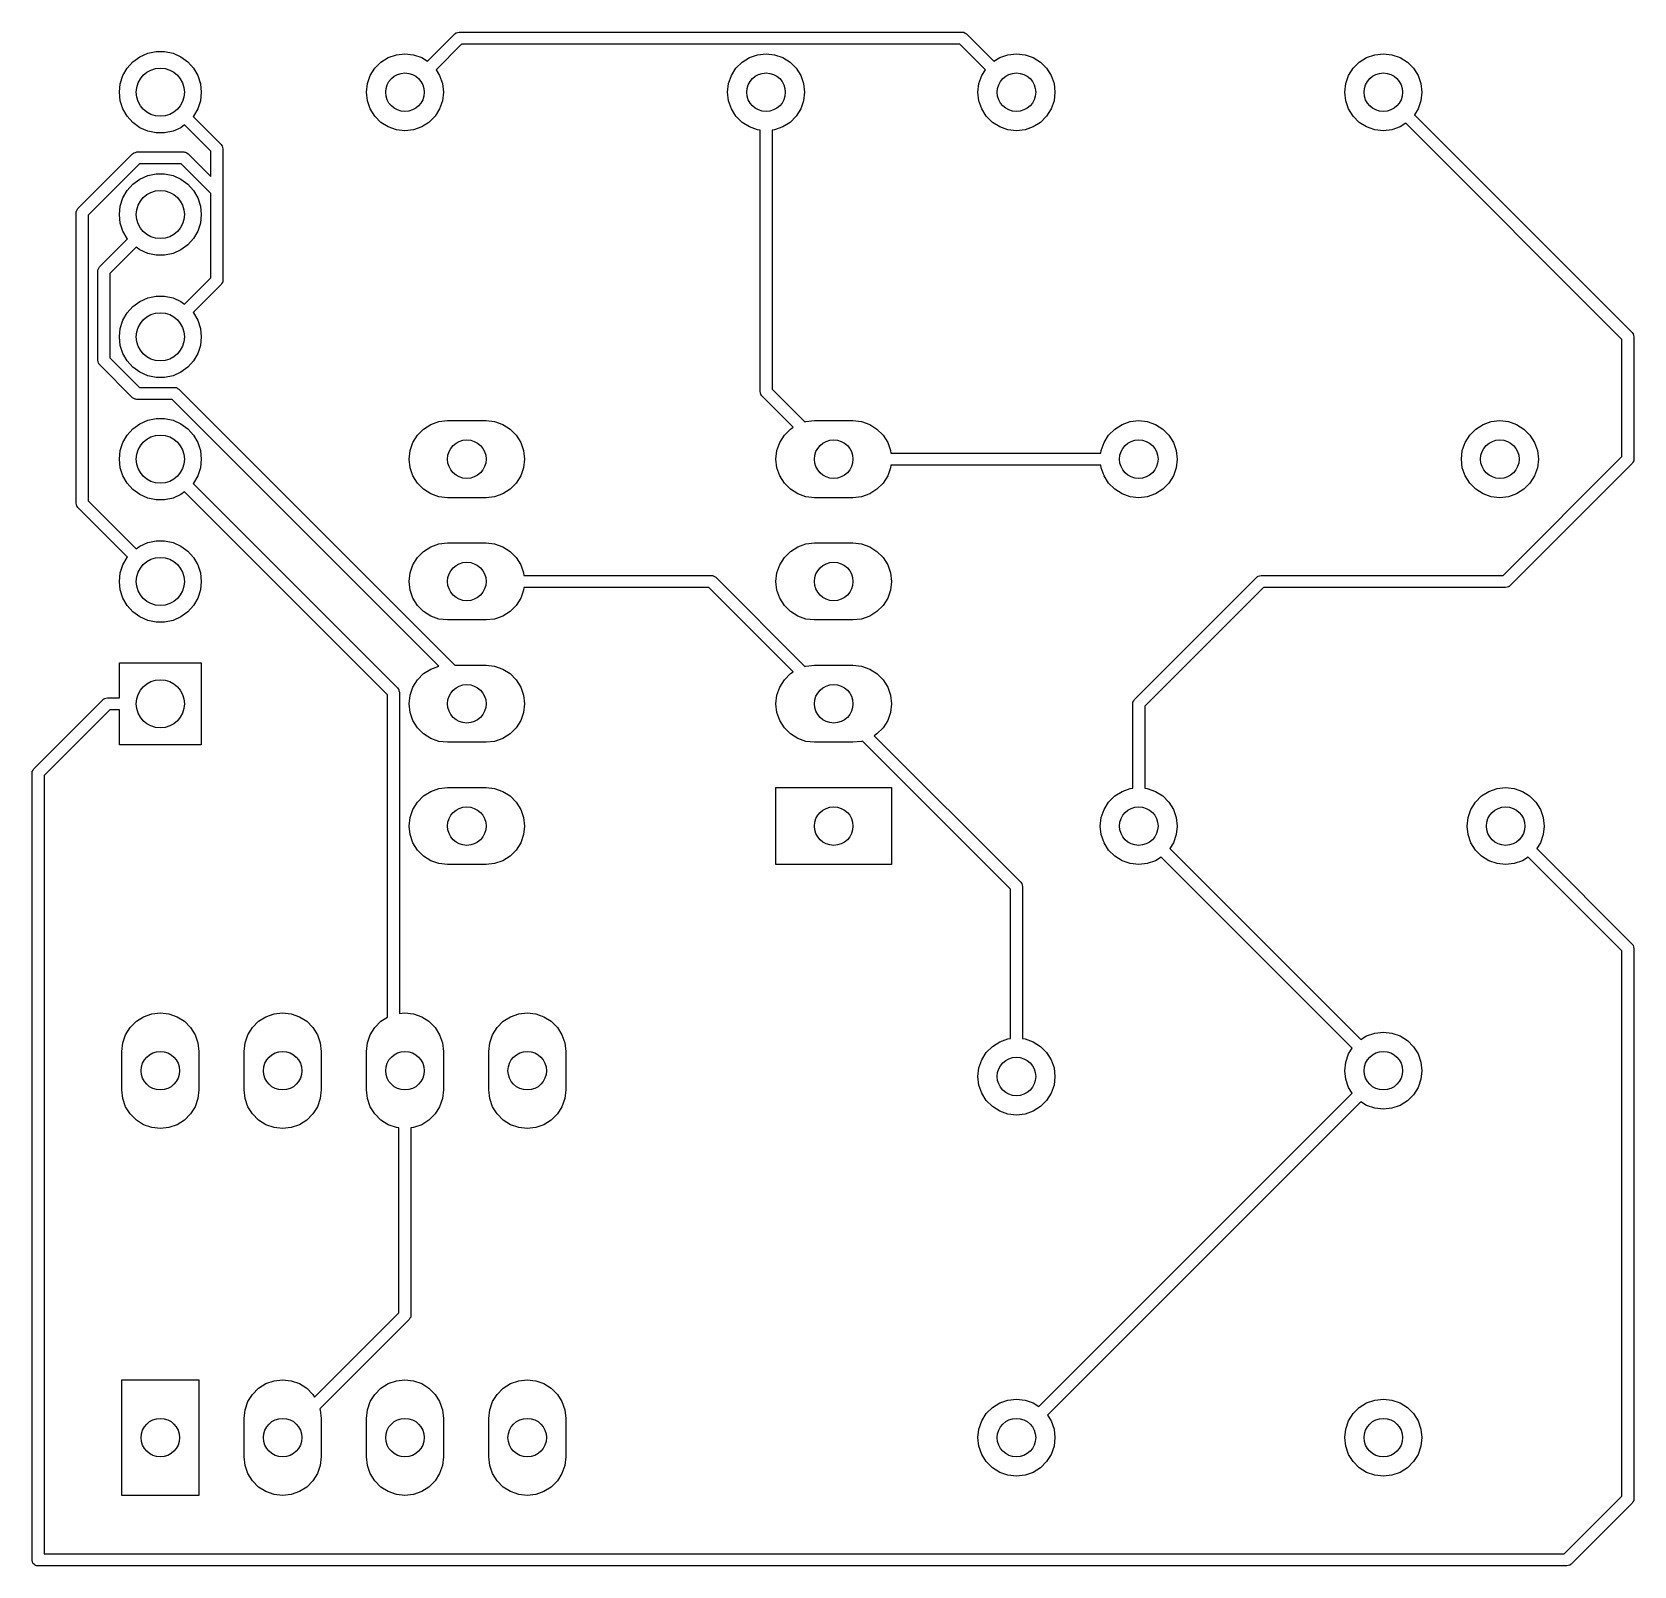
# Model space of a CAD drawing. Extents: x 129.4 to 162.7, y -119.5 to -87.6.
import ezdxf

# ---------------------------------------------------------------- set-up
doc = ezdxf.new("R2010")
doc.units = 0
doc.layers.add('BLACK', color=7, linetype='CONTINUOUS')

msp = doc.modelspace()

# ---------------------------------------------------------------- linework, layer by layer
at = {"layer": 'BLACK', "linetype": 'CONTINUOUS'}
for p, q in [((137.628022, -88.255201), (138.196611, -87.686612)), ((138.196611, -87.686612), (138.214481, -87.673234)), ((138.214481, -87.673234), (138.21742, -87.669843)), ((138.21742, -87.669843), (138.220039, -87.669073)), ((138.220039, -87.669073), (138.225094, -87.66529)), ((138.225094, -87.66529), (138.255322, -87.658714)), ((138.255322, -87.658714), (138.285, -87.65)), ((138.285, -87.65), (148.735, -87.65)), ((148.735, -87.65), (148.757093, -87.653176)), ((148.757093, -87.653176), (148.761571, -87.652856)), ((148.761571, -87.652856), (148.763967, -87.654164)), ((148.763967, -87.654164), (148.770217, -87.655063)), ((148.770217, -87.655063), (148.796244, -87.67179)), ((148.796244, -87.67179), (148.823388, -87.686612)), ((148.823388, -87.686612), (149.391977, -88.255201)), ((131.511239, -88.268327), (131.655, -88.163878)), ((131.655, -88.163878), (131.817336, -88.091602)), ((131.817336, -88.091602), (131.991151, -88.054656)), ((131.991151, -88.054656), (132.168849, -88.054656)), ((132.168849, -88.054656), (132.342664, -88.091602)), ((132.342664, -88.091602), (132.505, -88.163878)), ((132.505, -88.163878), (132.648761, -88.268327)), ((136.812893, -88.179225), (136.981983, -88.120058)), ((136.981983, -88.120058), (137.16, -88.1)), ((137.16, -88.1), (137.338017, -88.120058)), ((137.338017, -88.120058), (137.507107, -88.179225)), ((138.336777, -87.9), (137.804798, -88.431977)), ((148.683224, -87.9), (138.336777, -87.9)), ((144.312893, -88.179225), (144.481983, -88.120058)), ((144.481983, -88.120058), (144.66, -88.1)), ((144.66, -88.1), (144.838017, -88.120058)), ((144.838017, -88.120058), (145.007107, -88.179225)), ((149.215201, -88.431977), (148.683224, -87.9)), ((149.512893, -88.179225), (149.681983, -88.120058)), ((149.681983, -88.120058), (149.86, -88.1)), ((149.86, -88.1), (150.038017, -88.120058)), ((150.038017, -88.120058), (150.207107, -88.179225)), ((157.132893, -88.179225), (157.301983, -88.120058)), ((157.301983, -88.120058), (157.48, -88.1)), ((157.48, -88.1), (157.658017, -88.120058)), ((157.658017, -88.120058), (157.827107, -88.179225)), ((131.303486, -88.554274), (131.392336, -88.400383)), ((131.392336, -88.400383), (131.511239, -88.268327)), ((132.648761, -88.268327), (132.767664, -88.400383)), ((132.767664, -88.400383), (132.856514, -88.554274)), ((136.439225, -88.552893), (136.534535, -88.401208)), ((136.534535, -88.401208), (136.661208, -88.274535)), ((136.661208, -88.274535), (136.812893, -88.179225)), ((137.507107, -88.179225), (137.628022, -88.255201)), ((137.804798, -88.431977), (137.880775, -88.552893)), ((143.939225, -88.552893), (144.034535, -88.401208)), ((144.034535, -88.401208), (144.161208, -88.274535)), ((144.161208, -88.274535), (144.312893, -88.179225)), ((145.007107, -88.179225), (145.158792, -88.274535)), ((145.158792, -88.274535), (145.285465, -88.401208)), ((145.285465, -88.401208), (145.380775, -88.552893)), ((149.139225, -88.552893), (149.215201, -88.431977)), ((149.391977, -88.255201), (149.512893, -88.179225)), ((150.207107, -88.179225), (150.358792, -88.274535)), ((150.358792, -88.274535), (150.485465, -88.401208)), ((150.485465, -88.401208), (150.580775, -88.552893)), ((156.759225, -88.552893), (156.854535, -88.401208)), ((156.854535, -88.401208), (156.981208, -88.274535)), ((156.981208, -88.274535), (157.132893, -88.179225)), ((157.827107, -88.179225), (157.978792, -88.274535)), ((157.978792, -88.274535), (158.105465, -88.401208)), ((158.105465, -88.401208), (158.200775, -88.552893)), ((131.23, -88.9), (131.248575, -88.723275)), ((131.248575, -88.723275), (131.303486, -88.554274)), ((132.856514, -88.554274), (132.911425, -88.723275)), ((132.911425, -88.723275), (132.93, -88.9)), ((136.36, -88.9), (136.380058, -88.721983)), ((136.380058, -88.721983), (136.439225, -88.552893)), ((137.880775, -88.552893), (137.939942, -88.721983)), ((137.939942, -88.721983), (137.96, -88.9)), ((143.86, -88.9), (143.880058, -88.721983)), ((143.880058, -88.721983), (143.939225, -88.552893)), ((145.380775, -88.552893), (145.439942, -88.721983)), ((145.439942, -88.721983), (145.46, -88.9)), ((149.06, -88.9), (149.080058, -88.721983)), ((149.080058, -88.721983), (149.139225, -88.552893)), ((150.580775, -88.552893), (150.639942, -88.721983)), ((150.639942, -88.721983), (150.66, -88.9)), ((156.68, -88.9), (156.700058, -88.721983)), ((156.700058, -88.721983), (156.759225, -88.552893)), ((158.200775, -88.552893), (158.259942, -88.721983)), ((158.259942, -88.721983), (158.28, -88.9)), ((131.248575, -89.076725), (131.23, -88.9)), ((131.303486, -89.245726), (131.248575, -89.076725)), ((132.911425, -89.076725), (132.856514, -89.245726)), ((132.93, -88.9), (132.911425, -89.076725)), ((136.380058, -89.078017), (136.36, -88.9)), ((136.439225, -89.247107), (136.380058, -89.078017)), ((137.939942, -89.078017), (137.880775, -89.247107)), ((137.96, -88.9), (137.939942, -89.078017)), ((143.880058, -89.078017), (143.86, -88.9)), ((143.939225, -89.247107), (143.880058, -89.078017)), ((145.439942, -89.078017), (145.380775, -89.247107)), ((145.46, -88.9), (145.439942, -89.078017)), ((149.080058, -89.078017), (149.06, -88.9)), ((149.139225, -89.247107), (149.080058, -89.078017)), ((150.639942, -89.078017), (150.580775, -89.247107)), ((150.66, -88.9), (150.639942, -89.078017)), ((156.700058, -89.078017), (156.68, -88.9)), ((156.759225, -89.247107), (156.700058, -89.078017)), ((158.259942, -89.078017), (158.200775, -89.247107)), ((158.28, -88.9), (158.259942, -89.078017)), ((131.392336, -89.399617), (131.303486, -89.245726)), ((131.511239, -89.531673), (131.392336, -89.399617)), ((132.767664, -89.399617), (132.762323, -89.405547)), ((132.762323, -89.405547), (133.343388, -89.986612)), ((132.856514, -89.245726), (132.767664, -89.399617)), ((136.534535, -89.398792), (136.439225, -89.247107)), ((136.661208, -89.525465), (136.534535, -89.398792)), ((137.785465, -89.398792), (137.658792, -89.525465)), ((137.880775, -89.247107), (137.785465, -89.398792)), ((144.034535, -89.398792), (143.939225, -89.247107)), ((144.161208, -89.525465), (144.034535, -89.398792)), ((145.285465, -89.398792), (145.158792, -89.525465)), ((145.380775, -89.247107), (145.285465, -89.398792)), ((149.234535, -89.398792), (149.139225, -89.247107)), ((149.361208, -89.525465), (149.234535, -89.398792)), ((150.485465, -89.398792), (150.358792, -89.525465)), ((150.580775, -89.247107), (150.485465, -89.398792)), ((156.854535, -89.398792), (156.759225, -89.247107)), ((156.981208, -89.525465), (156.854535, -89.398792)), ((158.200775, -89.247107), (158.124798, -89.368022)), ((158.124798, -89.368022), (162.648388, -93.891612)), ((131.655, -89.636122), (131.511239, -89.531673)), ((131.817336, -89.708398), (131.655, -89.636122)), ((131.991151, -89.745344), (131.817336, -89.708398)), ((132.168849, -89.745344), (131.991151, -89.745344)), ((132.342664, -89.708398), (132.168849, -89.745344)), ((132.505, -89.636122), (132.342664, -89.708398)), ((132.582811, -89.579587), (132.505, -89.636122)), ((133.13, -90.126776), (132.582811, -89.579587)), ((136.812893, -89.620775), (136.661208, -89.525465)), ((136.981983, -89.679942), (136.812893, -89.620775)), ((137.16, -89.7), (136.981983, -89.679942)), ((137.338017, -89.679942), (137.16, -89.7)), ((137.507107, -89.620775), (137.338017, -89.679942)), ((137.658792, -89.525465), (137.507107, -89.620775)), ((144.312893, -89.620775), (144.161208, -89.525465)), ((144.481983, -89.679942), (144.312893, -89.620775)), ((144.535, -89.685915), (144.481983, -89.679942)), ((144.535, -95.115), (144.535, -89.685915)), ((144.838017, -89.679942), (144.785, -89.685915)), ((144.785, -89.685915), (144.785, -95.063224)), ((145.007107, -89.620775), (144.838017, -89.679942)), ((145.158792, -89.525465), (145.007107, -89.620775)), ((149.512893, -89.620775), (149.361208, -89.525465)), ((149.681983, -89.679942), (149.512893, -89.620775)), ((149.86, -89.7), (149.681983, -89.679942)), ((150.038017, -89.679942), (149.86, -89.7)), ((150.207107, -89.620775), (150.038017, -89.679942)), ((150.358792, -89.525465), (150.207107, -89.620775)), ((157.132893, -89.620775), (156.981208, -89.525465)), ((157.301983, -89.679942), (157.132893, -89.620775)), ((157.48, -89.7), (157.301983, -89.679942)), ((157.658017, -89.679942), (157.48, -89.7)), ((157.827107, -89.620775), (157.658017, -89.679942)), ((157.948022, -89.544798), (157.827107, -89.620775)), ((162.435, -94.031776), (157.948022, -89.544798)), ((131.52278, -90.163233), (131.525719, -90.159843)), ((131.525719, -90.159843), (131.528336, -90.159074)), ((131.528336, -90.159074), (131.533393, -90.155289)), ((131.533393, -90.155289), (131.563628, -90.148711)), ((131.563628, -90.148711), (131.593299, -90.14)), ((131.593299, -90.14), (132.566701, -90.14)), ((132.566701, -90.14), (132.588794, -90.143176)), ((132.588794, -90.143176), (132.593272, -90.142856)), ((132.593272, -90.142856), (132.595668, -90.144164)), ((132.595668, -90.144164), (132.601918, -90.145063)), ((132.601918, -90.145063), (132.627945, -90.16179)), ((133.13, -90.651522), (133.13, -90.126776)), ((133.343388, -89.986612), (133.356764, -90.00448)), ((133.356764, -90.00448), (133.360157, -90.00742)), ((133.360157, -90.00742), (133.360926, -90.010039)), ((133.360926, -90.010039), (133.36471, -90.015094)), ((133.36471, -90.015094), (133.371285, -90.045322)), ((133.371285, -90.045322), (133.38, -90.075)), ((133.38, -90.075), (133.38, -92.805)), ((130.366612, -91.314911), (131.504911, -90.176612)), ((131.645075, -90.39), (130.58, -91.455075)), ((131.504911, -90.176612), (131.52278, -90.163233)), ((132.514925, -90.39), (131.645075, -90.39)), ((133.13, -91.005075), (132.514925, -90.39)), ((132.627945, -90.16179), (132.655089, -90.176612)), ((132.655089, -90.176612), (133.13, -90.651522)), ((131.392336, -90.940383), (131.511239, -90.808327)), ((131.511239, -90.808327), (131.655, -90.703878)), ((131.655, -90.703878), (131.817336, -90.631602)), ((131.817336, -90.631602), (131.991151, -90.594656)), ((131.991151, -90.594656), (132.168849, -90.594656)), ((132.168849, -90.594656), (132.342664, -90.631602)), ((132.342664, -90.631602), (132.505, -90.703878)), ((132.505, -90.703878), (132.648761, -90.808327)), ((132.648761, -90.808327), (132.767664, -90.940383)), ((131.248575, -91.263275), (131.303486, -91.094274)), ((131.303486, -91.094274), (131.392336, -90.940383)), ((132.767664, -90.940383), (132.856514, -91.094274)), ((132.856514, -91.094274), (132.911425, -91.263275)), ((133.13, -92.753224), (133.13, -91.005075)), ((130.33, -91.403299), (130.333176, -91.381205)), ((130.33, -97.435), (130.33, -91.403299)), ((130.332856, -91.376728), (130.334164, -91.374331)), ((130.333176, -91.381205), (130.332856, -91.376728)), ((130.334164, -91.374331), (130.335063, -91.368082)), ((130.335063, -91.368082), (130.35179, -91.342054)), ((130.35179, -91.342054), (130.366612, -91.314911)), ((130.58, -91.455075), (130.58, -97.383224)), ((131.23, -91.44), (131.248575, -91.263275)), ((131.248575, -91.616725), (131.23, -91.44)), ((132.911425, -91.263275), (132.93, -91.44)), ((132.93, -91.44), (132.911425, -91.616725)), ((131.303486, -91.785726), (131.248575, -91.616725)), ((131.392336, -91.939617), (131.303486, -91.785726)), ((132.856514, -91.785726), (132.767664, -91.939617)), ((132.911425, -91.616725), (132.856514, -91.785726)), ((130.816612, -92.526612), (131.397676, -91.945547)), ((131.577188, -92.119587), (131.03, -92.666776)), ((131.397676, -91.945547), (131.392336, -91.939617)), ((131.655, -92.176122), (131.577188, -92.119587)), ((132.648761, -92.071673), (132.505, -92.176122)), ((132.767664, -91.939617), (132.648761, -92.071673)), ((131.817336, -92.248398), (131.655, -92.176122)), ((131.991151, -92.285344), (131.817336, -92.248398)), ((132.168849, -92.285344), (131.991151, -92.285344)), ((132.342664, -92.248398), (132.168849, -92.285344)), ((132.505, -92.176122), (132.342664, -92.248398)), ((130.78, -92.615), (130.783176, -92.592906)), ((130.78, -94.466701), (130.78, -92.615)), ((130.782856, -92.588429), (130.784164, -92.586032)), ((130.783176, -92.592906), (130.782856, -92.588429)), ((130.784164, -92.586032), (130.785063, -92.579783)), ((130.785063, -92.579783), (130.80179, -92.553755)), ((130.80179, -92.553755), (130.816612, -92.526612)), ((131.03, -92.666776), (131.03, -94.414924)), ((132.582811, -93.300412), (133.13, -92.753224)), ((133.38, -92.805), (133.376823, -92.827093)), ((131.817336, -93.171602), (131.991151, -93.134656)), ((131.991151, -93.134656), (132.168849, -93.134656)), ((132.168849, -93.134656), (132.342664, -93.171602)), ((133.343388, -92.893388), (132.762323, -93.474452)), ((133.358209, -92.866244), (133.343388, -92.893388)), ((133.374937, -92.840217), (133.358209, -92.866244)), ((133.375835, -92.833967), (133.374937, -92.840217)), ((133.377144, -92.831571), (133.375835, -92.833967)), ((133.376823, -92.827093), (133.377144, -92.831571)), ((131.303486, -93.634274), (131.392336, -93.480383)), ((131.392336, -93.480383), (131.511239, -93.348327)), ((131.511239, -93.348327), (131.655, -93.243878)), ((131.655, -93.243878), (131.817336, -93.171602)), ((132.342664, -93.171602), (132.505, -93.243878)), ((132.505, -93.243878), (132.582811, -93.300412)), ((132.762323, -93.474452), (132.767664, -93.480383)), ((132.767664, -93.480383), (132.856514, -93.634274)), ((131.23, -93.98), (131.248575, -93.803275)), ((131.248575, -93.803275), (131.303486, -93.634274)), ((132.856514, -93.634274), (132.911425, -93.803275)), ((132.911425, -93.803275), (132.93, -93.98)), ((131.248575, -94.156725), (131.23, -93.98)), ((132.93, -93.98), (132.911425, -94.156725)), ((162.435, -96.468223), (162.435, -94.031776)), ((162.648388, -93.891612), (162.661766, -93.909481)), ((162.661766, -93.909481), (162.665157, -93.91242)), ((162.665157, -93.91242), (162.665925, -93.915037)), ((162.665925, -93.915037), (162.669711, -93.920094)), ((162.669711, -93.920094), (162.676288, -93.950329)), ((162.676288, -93.950329), (162.685, -93.98)), ((162.685, -93.98), (162.685, -96.52)), ((130.788714, -94.496378), (130.78, -94.466701)), ((131.03, -94.414924), (131.645076, -95.03)), ((131.303486, -94.325726), (131.248575, -94.156725)), ((131.392336, -94.479617), (131.303486, -94.325726)), ((131.511239, -94.611673), (131.392336, -94.479617)), ((132.767664, -94.479617), (132.648761, -94.611673)), ((132.856514, -94.325726), (132.767664, -94.479617)), ((132.911425, -94.156725), (132.856514, -94.325726)), ((130.79529, -94.526607), (130.788714, -94.496378)), ((130.799073, -94.531661), (130.79529, -94.526607)), ((130.799843, -94.534281), (130.799073, -94.531661)), ((130.803235, -94.53722), (130.799843, -94.534281)), ((130.816612, -94.555089), (130.803235, -94.53722)), ((131.504911, -95.243389), (130.816612, -94.555089)), ((131.655, -94.716122), (131.511239, -94.611673)), ((131.817336, -94.788398), (131.655, -94.716122)), ((131.991151, -94.825344), (131.817336, -94.788398)), ((132.342664, -94.788398), (132.168849, -94.825344)), ((132.505, -94.716122), (132.342664, -94.788398)), ((132.648761, -94.611673), (132.505, -94.716122)), ((131.645076, -95.03), (132.376701, -95.03)), ((132.168849, -94.825344), (131.991151, -94.825344)), ((132.376701, -95.03), (132.398794, -95.033176)), ((132.398794, -95.033176), (132.403272, -95.032856)), ((132.403272, -95.032856), (132.405668, -95.034164)), ((132.405668, -95.034164), (132.411918, -95.035063)), ((132.411918, -95.035063), (132.437945, -95.05179)), ((132.437945, -95.05179), (132.465089, -95.066612)), ((132.465089, -95.066612), (138.198478, -100.8)), ((144.543714, -95.144677), (144.535, -95.115)), ((144.55029, -95.174906), (144.543714, -95.144677)), ((144.785, -95.063224), (145.468352, -95.746576)), ((131.532059, -95.258213), (131.504911, -95.243389)), ((131.558082, -95.274937), (131.532059, -95.258213)), ((131.564331, -95.275835), (131.558082, -95.274937)), ((131.566728, -95.277144), (131.564331, -95.275835)), ((131.571205, -95.276823), (131.566728, -95.277144)), ((131.593299, -95.28), (131.571205, -95.276823)), ((132.324925, -95.28), (131.593299, -95.28)), ((137.8655, -100.820576), (132.324925, -95.28)), ((144.554073, -95.17996), (144.55029, -95.174906)), ((144.554843, -95.18258), (144.554073, -95.17996)), ((144.558235, -95.185519), (144.554843, -95.18258)), ((144.571612, -95.203388), (144.558235, -95.185519)), ((145.225502, -95.857278), (144.571612, -95.203388)), ((131.511239, -95.888327), (131.655, -95.783878)), ((131.655, -95.783878), (131.817336, -95.711602)), ((131.817336, -95.711602), (131.991151, -95.674656)), ((131.991151, -95.674656), (132.168849, -95.674656)), ((132.168849, -95.674656), (132.342664, -95.711602)), ((132.342664, -95.711602), (132.505, -95.783878)), ((132.505, -95.783878), (132.648761, -95.888327)), ((137.546208, -95.894535), (137.697893, -95.799225)), ((137.697893, -95.799225), (137.866983, -95.740058)), ((137.866983, -95.740058), (138.045, -95.72)), ((138.045, -95.72), (138.845, -95.72)), ((138.845, -95.72), (139.023017, -95.740058)), ((139.023017, -95.740058), (139.192107, -95.799225)), ((139.192107, -95.799225), (139.343792, -95.894535)), ((145.468352, -95.746576), (145.486983, -95.740058)), ((145.486983, -95.740058), (145.665, -95.72)), ((145.665, -95.72), (146.465, -95.72)), ((146.465, -95.72), (146.643017, -95.740058)), ((146.643017, -95.740058), (146.812107, -95.799225)), ((146.812107, -95.799225), (146.963792, -95.894535)), ((151.901208, -95.894535), (152.052893, -95.799225)), ((152.052893, -95.799225), (152.221983, -95.740058)), ((152.221983, -95.740058), (152.4, -95.72)), ((152.4, -95.72), (152.578017, -95.740058)), ((152.578017, -95.740058), (152.747107, -95.799225)), ((152.747107, -95.799225), (152.898792, -95.894535)), ((159.401208, -95.894535), (159.552893, -95.799225)), ((159.552893, -95.799225), (159.721983, -95.740058)), ((159.721983, -95.740058), (159.9, -95.72)), ((159.9, -95.72), (160.078017, -95.740058)), ((160.078017, -95.740058), (160.247107, -95.799225)), ((160.247107, -95.799225), (160.398792, -95.894535)), ((131.303486, -96.174274), (131.392336, -96.020383)), ((131.392336, -96.020383), (131.511239, -95.888327)), ((132.648761, -95.888327), (132.767664, -96.020383)), ((132.767664, -96.020383), (132.856514, -96.174274)), ((137.324225, -96.172893), (137.419535, -96.021208)), ((137.419535, -96.021208), (137.546208, -95.894535)), ((139.343792, -95.894535), (139.470465, -96.021208)), ((139.470465, -96.021208), (139.565775, -96.172893)), ((144.944225, -96.172893), (145.039535, -96.021208)), ((145.039535, -96.021208), (145.166208, -95.894535)), ((145.166208, -95.894535), (145.225502, -95.857278)), ((146.963792, -95.894535), (147.090465, -96.021208)), ((147.090465, -96.021208), (147.185775, -96.172893)), ((151.679225, -96.172893), (151.774535, -96.021208)), ((151.774535, -96.021208), (151.901208, -95.894535)), ((152.898792, -95.894535), (153.025465, -96.021208)), ((153.025465, -96.021208), (153.120775, -96.172893)), ((159.179225, -96.172893), (159.274535, -96.021208)), ((159.274535, -96.021208), (159.401208, -95.894535)), ((160.398792, -95.894535), (160.525465, -96.021208)), ((160.525465, -96.021208), (160.620775, -96.172893)), ((131.23, -96.52), (131.248575, -96.343275)), ((131.248575, -96.343275), (131.303486, -96.174274)), ((132.856514, -96.174274), (132.911425, -96.343275)), ((132.911425, -96.343275), (132.93, -96.52)), ((137.245, -96.52), (137.265058, -96.341983)), ((137.265058, -96.341983), (137.324225, -96.172893)), ((139.565775, -96.172893), (139.624942, -96.341983)), ((139.624942, -96.341983), (139.645, -96.52)), ((144.865, -96.52), (144.885058, -96.341983)), ((144.885058, -96.341983), (144.944225, -96.172893)), ((147.185775, -96.172893), (147.244942, -96.341983)), ((147.244942, -96.341983), (147.250916, -96.395)), ((147.250916, -96.395), (151.614084, -96.395)), ((151.614084, -96.395), (151.620058, -96.341983)), ((151.620058, -96.341983), (151.679225, -96.172893)), ((153.120775, -96.172893), (153.179942, -96.341983)), ((153.179942, -96.341983), (153.2, -96.52)), ((159.1, -96.52), (159.120058, -96.341983)), ((159.120058, -96.341983), (159.179225, -96.172893)), ((159.968224, -98.935), (162.435, -96.468223)), ((160.620775, -96.172893), (160.679942, -96.341983)), ((160.679942, -96.341983), (160.7, -96.52)), ((131.248575, -96.696725), (131.23, -96.52)), ((131.303486, -96.865726), (131.248575, -96.696725)), ((132.911425, -96.696725), (132.856514, -96.865726)), ((132.93, -96.52), (132.911425, -96.696725)), ((137.265058, -96.698017), (137.245, -96.52)), ((137.324225, -96.867107), (137.265058, -96.698017)), ((139.624942, -96.698017), (139.565775, -96.867107)), ((139.645, -96.52), (139.624942, -96.698017)), ((144.885058, -96.698017), (144.865, -96.52)), ((144.944225, -96.867107), (144.885058, -96.698017)), ((147.244942, -96.698017), (147.185775, -96.867107)), ((147.250916, -96.645), (147.244942, -96.698017)), ((151.614084, -96.645), (147.250916, -96.645)), ((151.620058, -96.698017), (151.614084, -96.645)), ((151.679225, -96.867107), (151.620058, -96.698017)), ((153.179942, -96.698017), (153.120775, -96.867107)), ((153.2, -96.52), (153.179942, -96.698017)), ((159.120058, -96.698017), (159.1, -96.52)), ((159.179225, -96.867107), (159.120058, -96.698017)), ((162.648388, -96.608389), (160.108388, -99.148388)), ((160.679942, -96.698017), (160.620775, -96.867107)), ((160.7, -96.52), (160.679942, -96.698017)), ((162.663208, -96.581246), (162.648388, -96.608389)), ((162.679937, -96.555217), (162.663208, -96.581246)), ((162.680835, -96.548964), (162.679937, -96.555217)), ((162.682143, -96.546571), (162.680835, -96.548964)), ((162.685, -96.52), (162.681823, -96.542098)), ((162.681823, -96.542098), (162.682143, -96.546571)), ((131.392336, -97.019617), (131.303486, -96.865726)), ((131.511239, -97.151673), (131.392336, -97.019617)), ((132.767664, -97.019617), (132.762323, -97.025547)), ((132.762323, -97.025547), (137.008389, -101.271612)), ((132.856514, -96.865726), (132.767664, -97.019617)), ((137.419535, -97.018792), (137.324225, -96.867107)), ((137.546208, -97.145465), (137.419535, -97.018792)), ((137.697893, -97.240775), (137.546208, -97.145465)), ((139.343792, -97.145465), (139.192107, -97.240775)), ((139.470465, -97.018792), (139.343792, -97.145465)), ((139.565775, -96.867107), (139.470465, -97.018792)), ((145.039535, -97.018792), (144.944225, -96.867107)), ((145.166208, -97.145465), (145.039535, -97.018792)), ((145.317893, -97.240775), (145.166208, -97.145465)), ((146.963792, -97.145465), (146.812107, -97.240775)), ((147.090465, -97.018792), (146.963792, -97.145465)), ((147.185775, -96.867107), (147.090465, -97.018792)), ((151.774535, -97.018792), (151.679225, -96.867107)), ((151.901208, -97.145465), (151.774535, -97.018792)), ((152.052893, -97.240775), (151.901208, -97.145465)), ((152.898792, -97.145465), (152.747107, -97.240775)), ((153.025465, -97.018792), (152.898792, -97.145465)), ((153.120775, -96.867107), (153.025465, -97.018792)), ((159.274535, -97.018792), (159.179225, -96.867107)), ((159.401208, -97.145465), (159.274535, -97.018792)), ((159.552893, -97.240775), (159.401208, -97.145465)), ((160.398792, -97.145465), (160.247107, -97.240775)), ((160.525465, -97.018792), (160.398792, -97.145465)), ((160.620775, -96.867107), (160.525465, -97.018792)), ((130.338714, -97.464677), (130.33, -97.435)), ((130.34529, -97.494906), (130.338714, -97.464677)), ((130.58, -97.383224), (131.577188, -98.380412)), ((131.655, -97.256122), (131.511239, -97.151673)), ((131.817336, -97.328398), (131.655, -97.256122)), ((131.991151, -97.365344), (131.817336, -97.328398)), ((132.168849, -97.365344), (131.991151, -97.365344)), ((132.342664, -97.328398), (132.168849, -97.365344)), ((132.505, -97.256122), (132.342664, -97.328398)), ((132.582811, -97.199588), (132.505, -97.256122)), ((136.795, -101.411776), (132.582811, -97.199588)), ((137.866983, -97.299942), (137.697893, -97.240775)), ((138.045, -97.32), (137.866983, -97.299942)), ((138.845, -97.32), (138.045, -97.32)), ((139.023017, -97.299942), (138.845, -97.32)), ((139.192107, -97.240775), (139.023017, -97.299942)), ((145.486983, -97.299942), (145.317893, -97.240775)), ((145.665, -97.32), (145.486983, -97.299942)), ((146.465, -97.32), (145.665, -97.32)), ((146.643017, -97.299942), (146.465, -97.32)), ((146.812107, -97.240775), (146.643017, -97.299942)), ((152.221983, -97.299942), (152.052893, -97.240775)), ((152.4, -97.32), (152.221983, -97.299942)), ((152.578017, -97.299942), (152.4, -97.32)), ((152.747107, -97.240775), (152.578017, -97.299942)), ((159.721983, -97.299942), (159.552893, -97.240775)), ((159.9, -97.32), (159.721983, -97.299942)), ((160.078017, -97.299942), (159.9, -97.32)), ((160.247107, -97.240775), (160.078017, -97.299942)), ((130.349073, -97.49996), (130.34529, -97.494906)), ((130.349843, -97.50258), (130.349073, -97.49996)), ((130.353235, -97.505519), (130.349843, -97.50258)), ((130.366612, -97.523388), (130.353235, -97.505519)), ((131.397676, -98.554452), (130.366612, -97.523388)), ((131.577188, -98.380412), (131.655, -98.323878)), ((131.655, -98.323878), (131.817336, -98.251602)), ((131.817336, -98.251602), (131.991151, -98.214656)), ((131.991151, -98.214656), (132.168849, -98.214656)), ((132.168849, -98.214656), (132.342664, -98.251602)), ((132.342664, -98.251602), (132.505, -98.323878)), ((132.505, -98.323878), (132.648761, -98.428327)), ((132.648761, -98.428327), (132.767664, -98.560383)), ((137.419535, -98.561208), (137.546208, -98.434535)), ((137.546208, -98.434535), (137.697893, -98.339225)), ((137.697893, -98.339225), (137.866983, -98.280058)), ((137.866983, -98.280058), (138.045, -98.26)), ((138.045, -98.26), (138.845, -98.26)), ((138.845, -98.26), (139.023017, -98.280058)), ((139.023017, -98.280058), (139.192107, -98.339225)), ((139.192107, -98.339225), (139.343792, -98.434535)), ((139.343792, -98.434535), (139.470465, -98.561208)), ((145.039535, -98.561208), (145.166208, -98.434535)), ((145.166208, -98.434535), (145.317893, -98.339225)), ((145.317893, -98.339225), (145.486983, -98.280058)), ((145.486983, -98.280058), (145.665, -98.26)), ((145.665, -98.26), (146.465, -98.26)), ((146.465, -98.26), (146.643017, -98.280058)), ((146.643017, -98.280058), (146.812107, -98.339225)), ((146.812107, -98.339225), (146.963792, -98.434535)), ((146.963792, -98.434535), (147.090465, -98.561208)), ((131.248575, -98.883275), (131.303486, -98.714274)), ((131.303486, -98.714274), (131.392336, -98.560383)), ((131.392336, -98.560383), (131.397676, -98.554452)), ((132.767664, -98.560383), (132.856514, -98.714274)), ((132.856514, -98.714274), (132.911425, -98.883275)), ((137.265058, -98.881983), (137.324225, -98.712893)), ((137.324225, -98.712893), (137.419535, -98.561208)), ((139.470465, -98.561208), (139.565775, -98.712893)), ((139.565775, -98.712893), (139.624942, -98.881983)), ((144.885058, -98.881983), (144.944225, -98.712893)), ((144.944225, -98.712893), (145.039535, -98.561208)), ((147.090465, -98.561208), (147.185775, -98.712893)), ((147.185775, -98.712893), (147.244942, -98.881983)), ((131.23, -99.06), (131.248575, -98.883275)), ((131.248575, -99.236725), (131.23, -99.06)), ((132.911425, -98.883275), (132.93, -99.06)), ((132.93, -99.06), (132.911425, -99.236725)), ((137.245, -99.06), (137.265058, -98.881983)), ((137.265058, -99.238017), (137.245, -99.06)), ((139.624942, -98.881983), (139.630916, -98.935)), ((139.630916, -98.935), (143.525, -98.935)), ((143.525, -98.935), (143.547093, -98.938176)), ((143.547093, -98.938176), (143.551571, -98.937856)), ((143.551571, -98.937856), (143.553967, -98.939164)), ((143.553967, -98.939164), (143.560217, -98.940063)), ((143.560217, -98.940063), (143.586244, -98.95679)), ((143.586244, -98.95679), (143.613388, -98.971612)), ((143.613388, -98.971612), (145.468353, -100.826576)), ((144.865, -99.06), (144.885058, -98.881983)), ((144.885058, -99.238017), (144.865, -99.06)), ((147.244942, -98.881983), (147.265, -99.06)), ((147.265, -99.06), (147.244942, -99.238017)), ((152.311612, -101.511612), (154.851611, -98.971612)), ((154.851611, -98.971612), (154.869481, -98.958234)), ((154.869481, -98.958234), (154.87242, -98.954843)), ((154.87242, -98.954843), (154.875039, -98.954073)), ((154.875039, -98.954073), (154.880094, -98.95029)), ((154.880094, -98.95029), (154.910322, -98.943714)), ((154.910322, -98.943714), (154.94, -98.935)), ((154.94, -98.935), (159.968224, -98.935)), ((131.303486, -99.405726), (131.248575, -99.236725)), ((131.392336, -99.559617), (131.303486, -99.405726)), ((132.856514, -99.405726), (132.767664, -99.559617)), ((132.911425, -99.236725), (132.856514, -99.405726)), ((137.324225, -99.407107), (137.265058, -99.238017)), ((137.419535, -99.558792), (137.324225, -99.407107)), ((139.565775, -99.407107), (139.470465, -99.558792)), ((139.624942, -99.238017), (139.565775, -99.407107)), ((139.630916, -99.185), (139.624942, -99.238017)), ((143.473224, -99.185), (139.630916, -99.185)), ((145.225501, -100.937278), (143.473224, -99.185)), ((144.944225, -99.407107), (144.885058, -99.238017)), ((145.039535, -99.558792), (144.944225, -99.407107)), ((147.185775, -99.407107), (147.090465, -99.558792)), ((147.244942, -99.238017), (147.185775, -99.407107)), ((154.991777, -99.185), (152.525, -101.651776)), ((160.02, -99.185), (154.991777, -99.185)), ((160.049677, -99.176285), (160.02, -99.185)), ((160.079906, -99.16971), (160.049677, -99.176285)), ((160.08496, -99.165926), (160.079906, -99.16971)), ((160.08758, -99.165157), (160.08496, -99.165926)), ((160.090519, -99.161764), (160.08758, -99.165157)), ((160.108388, -99.148388), (160.090519, -99.161764)), ((131.511239, -99.691673), (131.392336, -99.559617)), ((131.655, -99.796122), (131.511239, -99.691673)), ((131.817336, -99.868398), (131.655, -99.796122)), ((132.505, -99.796122), (132.342664, -99.868398)), ((132.648761, -99.691673), (132.505, -99.796122)), ((132.767664, -99.559617), (132.648761, -99.691673)), ((137.546208, -99.685465), (137.419535, -99.558792)), ((137.697893, -99.780775), (137.546208, -99.685465)), ((137.866983, -99.839942), (137.697893, -99.780775)), ((139.192107, -99.780775), (139.023017, -99.839942)), ((139.343792, -99.685465), (139.192107, -99.780775)), ((139.470465, -99.558792), (139.343792, -99.685465)), ((145.166208, -99.685465), (145.039535, -99.558792)), ((145.317893, -99.780775), (145.166208, -99.685465)), ((145.486983, -99.839942), (145.317893, -99.780775)), ((146.812107, -99.780775), (146.643017, -99.839942)), ((146.963792, -99.685465), (146.812107, -99.780775)), ((147.090465, -99.558792), (146.963792, -99.685465)), ((131.991151, -99.905344), (131.817336, -99.868398)), ((132.168849, -99.905344), (131.991151, -99.905344)), ((132.342664, -99.868398), (132.168849, -99.905344)), ((138.045, -99.86), (137.866983, -99.839942)), ((138.845, -99.86), (138.045, -99.86)), ((139.023017, -99.839942), (138.845, -99.86)), ((145.665, -99.86), (145.486983, -99.839942)), ((146.465, -99.86), (145.665, -99.86)), ((146.643017, -99.839942), (146.465, -99.86)), ((131.23, -101.475), (131.23, -100.75)), ((131.23, -100.75), (132.93, -100.75)), ((132.93, -100.75), (132.93, -102.45)), ((138.198478, -100.8), (138.845, -100.8)), ((138.845, -100.8), (139.023017, -100.820058)), ((145.486983, -100.820058), (145.665, -100.8)), ((145.665, -100.8), (146.465, -100.8)), ((146.465, -100.8), (146.643017, -100.820058)), ((137.324225, -101.252893), (137.419535, -101.101208)), ((137.419535, -101.101208), (137.546208, -100.974535)), ((137.546208, -100.974535), (137.697893, -100.879225)), ((137.697893, -100.879225), (137.8655, -100.820576)), ((139.023017, -100.820058), (139.192107, -100.879225)), ((139.192107, -100.879225), (139.343792, -100.974535)), ((139.343792, -100.974535), (139.470465, -101.101208)), ((139.470465, -101.101208), (139.565775, -101.252893)), ((144.944225, -101.252893), (145.039535, -101.101208)), ((145.039535, -101.101208), (145.166208, -100.974535)), ((145.166208, -100.974535), (145.225501, -100.937278)), ((145.468353, -100.826576), (145.486983, -100.820058)), ((146.643017, -100.820058), (146.812107, -100.879225)), ((146.812107, -100.879225), (146.963792, -100.974535)), ((146.963792, -100.974535), (147.090465, -101.101208)), ((147.090465, -101.101208), (147.185775, -101.252893)), ((136.795, -108.110467), (136.795, -101.411776)), ((137.008389, -101.271612), (137.021767, -101.289482)), ((137.021767, -101.289482), (137.025157, -101.29242)), ((137.025157, -101.29242), (137.025925, -101.295037)), ((137.025925, -101.295037), (137.029711, -101.300094)), ((137.029711, -101.300094), (137.036287, -101.330328)), ((137.036287, -101.330328), (137.045, -101.36)), ((137.045, -101.36), (137.045, -108.032957)), ((137.245, -101.6), (137.265058, -101.421983)), ((137.265058, -101.421983), (137.324225, -101.252893)), ((139.565775, -101.252893), (139.624942, -101.421983)), ((139.624942, -101.421983), (139.645, -101.6)), ((144.865, -101.6), (144.885058, -101.421983)), ((144.885058, -101.421983), (144.944225, -101.252893)), ((147.185775, -101.252893), (147.244942, -101.421983)), ((147.244942, -101.421983), (147.265, -101.6)), ((129.451612, -102.951612), (130.891612, -101.511611)), ((131.031777, -101.725), (129.665, -103.091776)), ((130.891612, -101.511611), (130.909482, -101.498232)), ((130.909482, -101.498232), (130.91242, -101.494843)), ((130.91242, -101.494843), (130.915037, -101.494074)), ((130.915037, -101.494074), (130.920094, -101.490289)), ((130.920094, -101.490289), (130.950328, -101.483712)), ((130.950328, -101.483712), (130.98, -101.475)), ((130.98, -101.475), (131.23, -101.475)), ((131.23, -101.725), (131.031777, -101.725)), ((131.23, -102.45), (131.23, -101.725)), ((137.265058, -101.778017), (137.245, -101.6)), ((137.324225, -101.947107), (137.265058, -101.778017)), ((139.624942, -101.778017), (139.565775, -101.947107)), ((139.645, -101.6), (139.624942, -101.778017)), ((144.885058, -101.778017), (144.865, -101.6)), ((144.944225, -101.947107), (144.885058, -101.778017)), ((147.244942, -101.778017), (147.185775, -101.947107)), ((147.265, -101.6), (147.244942, -101.778017)), ((152.275, -101.6), (152.278176, -101.577906)), ((152.275, -103.354084), (152.275, -101.6)), ((152.277856, -101.573429), (152.279164, -101.571032)), ((152.278176, -101.577906), (152.277856, -101.573429)), ((152.279164, -101.571032), (152.280063, -101.564783)), ((152.280063, -101.564783), (152.29679, -101.538755)), ((152.29679, -101.538755), (152.311612, -101.511612)), ((152.525, -101.651776), (152.525, -103.354084)), ((137.419535, -102.098792), (137.324225, -101.947107)), ((137.546208, -102.225465), (137.419535, -102.098792)), ((139.470465, -102.098792), (139.343792, -102.225465)), ((139.565775, -101.947107), (139.470465, -102.098792)), ((145.039535, -102.098792), (144.944225, -101.947107)), ((145.166208, -102.225465), (145.039535, -102.098792)), ((147.090465, -102.098792), (146.963792, -102.225465)), ((147.185775, -101.947107), (147.090465, -102.098792)), ((132.93, -102.45), (131.23, -102.45)), ((137.697893, -102.320775), (137.546208, -102.225465)), ((137.866983, -102.379942), (137.697893, -102.320775)), ((138.045, -102.4), (137.866983, -102.379942)), ((138.845, -102.4), (138.045, -102.4)), ((139.023017, -102.379942), (138.845, -102.4)), ((139.192107, -102.320775), (139.023017, -102.379942)), ((139.343792, -102.225465), (139.192107, -102.320775)), ((145.317893, -102.320775), (145.166208, -102.225465)), ((145.486983, -102.379942), (145.317893, -102.320775)), ((145.665, -102.4), (145.486983, -102.379942)), ((146.465, -102.4), (145.665, -102.4)), ((146.643017, -102.379942), (146.465, -102.4)), ((146.661646, -102.373423), (146.643017, -102.379942)), ((149.735, -105.446776), (146.661646, -102.373423)), ((146.963792, -102.225465), (146.904498, -102.262721)), ((146.904498, -102.262721), (149.948388, -105.306611)), ((129.415, -103.04), (129.418176, -103.017906)), ((129.415, -119.38), (129.415, -103.04)), ((129.417856, -103.013429), (129.419164, -103.011032)), ((129.418176, -103.017906), (129.417856, -103.013429)), ((129.419164, -103.011032), (129.420063, -103.004783)), ((129.420063, -103.004783), (129.43679, -102.978755)), ((129.43679, -102.978755), (129.451612, -102.951612)), ((129.665, -103.091776), (129.665, -119.255)), ((137.546208, -103.514535), (137.697893, -103.419225)), ((137.697893, -103.419225), (137.866983, -103.360058)), ((137.866983, -103.360058), (138.045, -103.34)), ((138.045, -103.34), (138.845, -103.34)), ((138.845, -103.34), (139.023017, -103.360058)), ((139.023017, -103.360058), (139.192107, -103.419225)), ((139.192107, -103.419225), (139.343792, -103.514535)), ((144.865, -104.94), (144.865, -103.34)), ((144.865, -103.34), (147.265, -103.34)), ((147.265, -103.34), (147.265, -104.94)), ((151.901208, -103.514535), (152.052893, -103.419225)), ((152.052893, -103.419225), (152.221983, -103.360058)), ((152.221983, -103.360058), (152.275, -103.354084)), ((152.525, -103.354084), (152.578017, -103.360058)), ((152.578017, -103.360058), (152.747107, -103.419225)), ((152.747107, -103.419225), (152.898792, -103.514535)), ((159.521208, -103.514535), (159.672893, -103.419225)), ((159.672893, -103.419225), (159.841983, -103.360058)), ((159.841983, -103.360058), (160.02, -103.34)), ((160.02, -103.34), (160.198017, -103.360058)), ((160.198017, -103.360058), (160.367107, -103.419225)), ((160.367107, -103.419225), (160.518792, -103.514535)), ((137.265058, -103.961983), (137.324225, -103.792893)), ((137.324225, -103.792893), (137.419535, -103.641208)), ((137.419535, -103.641208), (137.546208, -103.514535)), ((139.343792, -103.514535), (139.470465, -103.641208)), ((139.470465, -103.641208), (139.565775, -103.792893)), ((139.565775, -103.792893), (139.624942, -103.961983)), ((151.620058, -103.961983), (151.679225, -103.792893)), ((151.679225, -103.792893), (151.774535, -103.641208)), ((151.774535, -103.641208), (151.901208, -103.514535)), ((152.898792, -103.514535), (153.025465, -103.641208)), ((153.025465, -103.641208), (153.120775, -103.792893)), ((153.120775, -103.792893), (153.179942, -103.961983)), ((159.240058, -103.961983), (159.299225, -103.792893)), ((159.299225, -103.792893), (159.394535, -103.641208)), ((159.394535, -103.641208), (159.521208, -103.514535)), ((160.518792, -103.514535), (160.645465, -103.641208)), ((160.645465, -103.641208), (160.740775, -103.792893)), ((160.740775, -103.792893), (160.799942, -103.961983)), ((137.245, -104.14), (137.265058, -103.961983)), ((139.624942, -103.961983), (139.645, -104.14)), ((151.6, -104.14), (151.620058, -103.961983)), ((153.179942, -103.961983), (153.2, -104.14)), ((159.22, -104.14), (159.240058, -103.961983)), ((160.799942, -103.961983), (160.82, -104.14)), ((137.265058, -104.318017), (137.245, -104.14)), ((137.324225, -104.487107), (137.265058, -104.318017)), ((139.624942, -104.318017), (139.565775, -104.487107)), ((139.645, -104.14), (139.624942, -104.318017)), ((151.620058, -104.318017), (151.6, -104.14)), ((151.679225, -104.487107), (151.620058, -104.318017)), ((153.179942, -104.318017), (153.120775, -104.487107)), ((153.2, -104.14), (153.179942, -104.318017)), ((159.240058, -104.318017), (159.22, -104.14)), ((159.299225, -104.487107), (159.240058, -104.318017)), ((160.799942, -104.318017), (160.740775, -104.487107)), ((160.82, -104.14), (160.799942, -104.318017)), ((137.419535, -104.638792), (137.324225, -104.487107)), ((137.546208, -104.765465), (137.419535, -104.638792)), ((137.697893, -104.860775), (137.546208, -104.765465)), ((139.343792, -104.765465), (139.192107, -104.860775)), ((139.470465, -104.638792), (139.343792, -104.765465)), ((139.565775, -104.487107), (139.470465, -104.638792)), ((151.774535, -104.638792), (151.679225, -104.487107)), ((151.901208, -104.765465), (151.774535, -104.638792)), ((152.052893, -104.860775), (151.901208, -104.765465)), ((152.868022, -104.784798), (152.747107, -104.860775)), ((156.835201, -108.751977), (152.868022, -104.784798)), ((153.120775, -104.487107), (153.044798, -104.608022)), ((153.044798, -104.608022), (157.011977, -108.575201)), ((159.394535, -104.638792), (159.299225, -104.487107)), ((159.521208, -104.765465), (159.394535, -104.638792)), ((159.672893, -104.860775), (159.521208, -104.765465)), ((160.488022, -104.784798), (160.367107, -104.860775)), ((162.435, -106.731776), (160.488022, -104.784798)), ((160.740775, -104.487107), (160.664798, -104.608022)), ((160.664798, -104.608022), (162.648388, -106.591611)), ((137.866983, -104.919942), (137.697893, -104.860775)), ((138.045, -104.94), (137.866983, -104.919942)), ((138.845, -104.94), (138.045, -104.94)), ((139.023017, -104.919942), (138.845, -104.94)), ((139.192107, -104.860775), (139.023017, -104.919942)), ((147.265, -104.94), (144.865, -104.94)), ((152.221983, -104.919942), (152.052893, -104.860775)), ((152.4, -104.94), (152.221983, -104.919942)), ((152.578017, -104.919942), (152.4, -104.94)), ((152.747107, -104.860775), (152.578017, -104.919942)), ((159.841983, -104.919942), (159.672893, -104.860775)), ((160.02, -104.94), (159.841983, -104.919942)), ((160.198017, -104.919942), (160.02, -104.94)), ((160.367107, -104.860775), (160.198017, -104.919942)), ((149.735, -108.554084), (149.735, -105.446776)), ((149.948388, -105.306611), (149.961765, -105.324481)), ((149.961765, -105.324481), (149.965157, -105.32742)), ((149.965157, -105.32742), (149.965926, -105.330039)), ((149.965926, -105.330039), (149.96971, -105.335094)), ((149.96971, -105.335094), (149.976285, -105.365322)), ((149.976285, -105.365322), (149.985, -105.395)), ((149.985, -105.395), (149.985, -108.554084)), ((162.435, -118.058223), (162.435, -106.731776)), ((162.648388, -106.591611), (162.661765, -106.609481)), ((162.661765, -106.609481), (162.665157, -106.61242)), ((162.665157, -106.61242), (162.665926, -106.615039)), ((162.665926, -106.615039), (162.66971, -106.620094)), ((162.66971, -106.620094), (162.676285, -106.650322)), ((162.676285, -106.650322), (162.685, -106.68)), ((162.685, -106.68), (162.685, -118.11)), ((131.581208, -108.194535), (131.732893, -108.099225)), ((131.732893, -108.099225), (131.901983, -108.040058)), ((131.901983, -108.040058), (132.08, -108.02)), ((132.08, -108.02), (132.258017, -108.040058)), ((132.258017, -108.040058), (132.427107, -108.099225)), ((132.427107, -108.099225), (132.578792, -108.194535)), ((134.121208, -108.194535), (134.272893, -108.099225)), ((134.272893, -108.099225), (134.441983, -108.040058)), ((134.441983, -108.040058), (134.62, -108.02)), ((134.62, -108.02), (134.798017, -108.040058)), ((134.798017, -108.040058), (134.967107, -108.099225)), ((134.967107, -108.099225), (135.118792, -108.194535)), ((136.661208, -108.194535), (136.795, -108.110467)), ((137.045, -108.032957), (137.16, -108.02)), ((137.16, -108.02), (137.338017, -108.040058)), ((137.338017, -108.040058), (137.507107, -108.099225)), ((137.507107, -108.099225), (137.658792, -108.194535)), ((139.201208, -108.194535), (139.352893, -108.099225)), ((139.352893, -108.099225), (139.521983, -108.040058)), ((139.521983, -108.040058), (139.7, -108.02)), ((139.7, -108.02), (139.878017, -108.040058)), ((139.878017, -108.040058), (140.047107, -108.099225)), ((140.047107, -108.099225), (140.198792, -108.194535)), ((131.359225, -108.472893), (131.454535, -108.321208)), ((131.454535, -108.321208), (131.581208, -108.194535)), ((132.578792, -108.194535), (132.705465, -108.321208)), ((132.705465, -108.321208), (132.800775, -108.472893)), ((133.899225, -108.472893), (133.994535, -108.321208)), ((133.994535, -108.321208), (134.121208, -108.194535)), ((135.118792, -108.194535), (135.245465, -108.321208)), ((135.245465, -108.321208), (135.340775, -108.472893)), ((136.439225, -108.472893), (136.534535, -108.321208)), ((136.534535, -108.321208), (136.661208, -108.194535)), ((137.658792, -108.194535), (137.785465, -108.321208)), ((137.785465, -108.321208), (137.880775, -108.472893)), ((138.979225, -108.472893), (139.074535, -108.321208)), ((139.074535, -108.321208), (139.201208, -108.194535)), ((140.198792, -108.194535), (140.325465, -108.321208)), ((140.325465, -108.321208), (140.420775, -108.472893)), ((157.132893, -108.499225), (157.301983, -108.440058)), ((157.301983, -108.440058), (157.48, -108.42)), ((157.48, -108.42), (157.658017, -108.440058)), ((157.658017, -108.440058), (157.827107, -108.499225)), ((131.28, -108.82), (131.300058, -108.641983)), ((131.300058, -108.641983), (131.359225, -108.472893)), ((132.800775, -108.472893), (132.859942, -108.641983)), ((132.859942, -108.641983), (132.88, -108.82)), ((133.82, -108.82), (133.840058, -108.641983)), ((133.840058, -108.641983), (133.899225, -108.472893)), ((135.340775, -108.472893), (135.399942, -108.641983)), ((135.399942, -108.641983), (135.42, -108.82)), ((136.36, -108.82), (136.380058, -108.641983)), ((136.380058, -108.641983), (136.439225, -108.472893)), ((137.880775, -108.472893), (137.939942, -108.641983)), ((137.939942, -108.641983), (137.96, -108.82)), ((138.9, -108.82), (138.920058, -108.641983)), ((138.920058, -108.641983), (138.979225, -108.472893)), ((140.420775, -108.472893), (140.479942, -108.641983)), ((140.479942, -108.641983), (140.5, -108.82)), ((149.234535, -108.841208), (149.361208, -108.714535)), ((149.361208, -108.714535), (149.512893, -108.619225)), ((149.512893, -108.619225), (149.681983, -108.560058)), ((149.681983, -108.560058), (149.735, -108.554084)), ((149.985, -108.554084), (150.038017, -108.560058)), ((150.038017, -108.560058), (150.207107, -108.619225)), ((150.207107, -108.619225), (150.358792, -108.714535)), ((150.358792, -108.714535), (150.485465, -108.841208)), ((156.759225, -108.872893), (156.835201, -108.751977)), ((157.011977, -108.575201), (157.132893, -108.499225)), ((157.827107, -108.499225), (157.978792, -108.594535)), ((157.978792, -108.594535), (158.105465, -108.721208)), ((158.105465, -108.721208), (158.200775, -108.872893)), ((131.28, -109.62), (131.28, -108.82)), ((132.88, -108.82), (132.88, -109.62)), ((133.82, -109.62), (133.82, -108.82)), ((135.42, -108.82), (135.42, -109.62)), ((136.36, -109.62), (136.36, -108.82)), ((137.96, -108.82), (137.96, -109.62)), ((138.9, -109.62), (138.9, -108.82)), ((140.5, -108.82), (140.5, -109.62)), ((149.080058, -109.161983), (149.139225, -108.992893)), ((149.139225, -108.992893), (149.234535, -108.841208)), ((150.485465, -108.841208), (150.580775, -108.992893)), ((150.580775, -108.992893), (150.639942, -109.161983)), ((156.68, -109.22), (156.700058, -109.041983)), ((156.700058, -109.041983), (156.759225, -108.872893)), ((158.200775, -108.872893), (158.259942, -109.041983)), ((158.259942, -109.041983), (158.28, -109.22)), ((149.06, -109.34), (149.080058, -109.161983)), ((149.080058, -109.518017), (149.06, -109.34)), ((150.639942, -109.161983), (150.66, -109.34)), ((150.66, -109.34), (150.639942, -109.518017)), ((156.700058, -109.398017), (156.68, -109.22)), ((156.759225, -109.567107), (156.700058, -109.398017)), ((158.259942, -109.398017), (158.200775, -109.567107)), ((158.28, -109.22), (158.259942, -109.398017)), ((131.300058, -109.798017), (131.28, -109.62)), ((132.88, -109.62), (132.859942, -109.798017)), ((133.840058, -109.798017), (133.82, -109.62)), ((135.42, -109.62), (135.399942, -109.798017)), ((136.380058, -109.798017), (136.36, -109.62)), ((137.96, -109.62), (137.939942, -109.798017)), ((138.920058, -109.798017), (138.9, -109.62)), ((140.5, -109.62), (140.479942, -109.798017)), ((149.139225, -109.687107), (149.080058, -109.518017)), ((149.234535, -109.838792), (149.139225, -109.687107)), ((150.328022, -116.195201), (156.8352, -109.688022)), ((150.580775, -109.687107), (150.485465, -109.838792)), ((150.639942, -109.518017), (150.580775, -109.687107)), ((156.8352, -109.688022), (156.759225, -109.567107)), ((158.105465, -109.718792), (157.978792, -109.845465)), ((158.200775, -109.567107), (158.105465, -109.718792)), ((131.359225, -109.967107), (131.300058, -109.798017)), ((131.454535, -110.118792), (131.359225, -109.967107)), ((131.581208, -110.245465), (131.454535, -110.118792)), ((132.705465, -110.118792), (132.578792, -110.245465)), ((132.800775, -109.967107), (132.705465, -110.118792)), ((132.859942, -109.798017), (132.800775, -109.967107)), ((133.899225, -109.967107), (133.840058, -109.798017)), ((133.994535, -110.118792), (133.899225, -109.967107)), ((134.121208, -110.245465), (133.994535, -110.118792)), ((135.245465, -110.118792), (135.118792, -110.245465)), ((135.340775, -109.967107), (135.245465, -110.118792)), ((135.399942, -109.798017), (135.340775, -109.967107)), ((136.439225, -109.967107), (136.380058, -109.798017)), ((136.534535, -110.118792), (136.439225, -109.967107)), ((136.661208, -110.245465), (136.534535, -110.118792)), ((137.785465, -110.118792), (137.658792, -110.245465)), ((137.880775, -109.967107), (137.785465, -110.118792)), ((137.939942, -109.798017), (137.880775, -109.967107)), ((138.979225, -109.967107), (138.920058, -109.798017)), ((139.074535, -110.118792), (138.979225, -109.967107)), ((139.201208, -110.245465), (139.074535, -110.118792)), ((140.325465, -110.118792), (140.198792, -110.245465)), ((140.420775, -109.967107), (140.325465, -110.118792)), ((140.479942, -109.798017), (140.420775, -109.967107)), ((149.361208, -109.965465), (149.234535, -109.838792)), ((149.512893, -110.060775), (149.361208, -109.965465)), ((149.681983, -110.119942), (149.512893, -110.060775)), ((149.86, -110.14), (149.681983, -110.119942)), ((150.038017, -110.119942), (149.86, -110.14)), ((150.207107, -110.060775), (150.038017, -110.119942)), ((150.358792, -109.965465), (150.207107, -110.060775)), ((150.485465, -109.838792), (150.358792, -109.965465)), ((157.011977, -109.864799), (150.504798, -116.371977)), ((157.132893, -109.940775), (157.011977, -109.864799)), ((157.301983, -109.999942), (157.132893, -109.940775)), ((157.48, -110.02), (157.301983, -109.999942)), ((157.658017, -109.999942), (157.48, -110.02)), ((157.827107, -109.940775), (157.658017, -109.999942)), ((157.978792, -109.845465), (157.827107, -109.940775)), ((131.732893, -110.340775), (131.581208, -110.245465)), ((131.901983, -110.399942), (131.732893, -110.340775)), ((132.08, -110.42), (131.901983, -110.399942)), ((132.258017, -110.399942), (132.08, -110.42)), ((132.427107, -110.340775), (132.258017, -110.399942)), ((132.578792, -110.245465), (132.427107, -110.340775)), ((134.272893, -110.340775), (134.121208, -110.245465)), ((134.441983, -110.399942), (134.272893, -110.340775)), ((134.62, -110.42), (134.441983, -110.399942)), ((134.798017, -110.399942), (134.62, -110.42)), ((134.967107, -110.340775), (134.798017, -110.399942)), ((135.118792, -110.245465), (134.967107, -110.340775)), ((136.812893, -110.340775), (136.661208, -110.245465)), ((136.981983, -110.399942), (136.812893, -110.340775)), ((137.035, -110.405915), (136.981983, -110.399942)), ((137.035, -114.248223), (137.035, -110.405915)), ((137.338017, -110.399942), (137.285, -110.405915)), ((137.285, -110.405915), (137.285, -114.3)), ((137.507107, -110.340775), (137.338017, -110.399942)), ((137.658792, -110.245465), (137.507107, -110.340775)), ((139.352893, -110.340775), (139.201208, -110.245465)), ((139.521983, -110.399942), (139.352893, -110.340775)), ((139.7, -110.42), (139.521983, -110.399942)), ((139.878017, -110.399942), (139.7, -110.42)), ((140.047107, -110.340775), (139.878017, -110.399942)), ((140.198792, -110.245465), (140.047107, -110.340775)), ((135.282721, -116.000501), (137.035, -114.248223)), ((137.248388, -114.388389), (135.393423, -116.243353)), ((137.263208, -114.361246), (137.248388, -114.388389)), ((137.279937, -114.335217), (137.263208, -114.361246)), ((137.280835, -114.328964), (137.279937, -114.335217)), ((137.282143, -114.326571), (137.280835, -114.328964)), ((137.285, -114.3), (137.281823, -114.322098)), ((137.281823, -114.322098), (137.282143, -114.326571)), ((131.28, -118.04), (131.28, -115.64)), ((131.28, -115.64), (132.88, -115.64)), ((132.88, -115.64), (132.88, -118.04)), ((134.121208, -115.814535), (134.272893, -115.719225)), ((134.272893, -115.719225), (134.441983, -115.660058)), ((134.441983, -115.660058), (134.62, -115.64)), ((134.62, -115.64), (134.798017, -115.660058)), ((134.798017, -115.660058), (134.967107, -115.719225)), ((134.967107, -115.719225), (135.118792, -115.814535)), ((136.661208, -115.814535), (136.812893, -115.719225)), ((136.812893, -115.719225), (136.981983, -115.660058)), ((136.981983, -115.660058), (137.16, -115.64)), ((137.16, -115.64), (137.338017, -115.660058)), ((137.338017, -115.660058), (137.507107, -115.719225)), ((137.507107, -115.719225), (137.658792, -115.814535)), ((139.201208, -115.814535), (139.352893, -115.719225)), ((139.352893, -115.719225), (139.521983, -115.660058)), ((139.521983, -115.660058), (139.7, -115.64)), ((139.7, -115.64), (139.878017, -115.660058)), ((139.878017, -115.660058), (140.047107, -115.719225)), ((140.047107, -115.719225), (140.198792, -115.814535)), ((133.840058, -116.261983), (133.899225, -116.092893)), ((133.899225, -116.092893), (133.994535, -115.941208)), ((133.994535, -115.941208), (134.121208, -115.814535)), ((135.118792, -115.814535), (135.245465, -115.941208)), ((135.245465, -115.941208), (135.282721, -116.000501)), ((136.380058, -116.261983), (136.439225, -116.092893)), ((136.439225, -116.092893), (136.534535, -115.941208)), ((136.534535, -115.941208), (136.661208, -115.814535)), ((137.658792, -115.814535), (137.785465, -115.941208)), ((137.785465, -115.941208), (137.880775, -116.092893)), ((137.880775, -116.092893), (137.939942, -116.261983)), ((138.920058, -116.261983), (138.979225, -116.092893)), ((138.979225, -116.092893), (139.074535, -115.941208)), ((139.074535, -115.941208), (139.201208, -115.814535)), ((140.198792, -115.814535), (140.325465, -115.941208)), ((140.325465, -115.941208), (140.420775, -116.092893)), ((140.420775, -116.092893), (140.479942, -116.261983)), ((149.512893, -116.119225), (149.681983, -116.060058)), ((149.681983, -116.060058), (149.86, -116.04)), ((149.86, -116.04), (150.038017, -116.060058)), ((150.038017, -116.060058), (150.207107, -116.119225)), ((157.132893, -116.119225), (157.301983, -116.060058)), ((157.301983, -116.060058), (157.48, -116.04)), ((157.48, -116.04), (157.658017, -116.060058)), ((157.658017, -116.060058), (157.827107, -116.119225)), ((133.82, -116.44), (133.840058, -116.261983)), ((133.82, -117.24), (133.82, -116.44)), ((135.393423, -116.243353), (135.399942, -116.261983)), ((135.399942, -116.261983), (135.42, -116.44)), ((135.42, -116.44), (135.42, -117.24)), ((136.36, -116.44), (136.380058, -116.261983)), ((136.36, -117.24), (136.36, -116.44)), ((137.939942, -116.261983), (137.96, -116.44)), ((137.96, -116.44), (137.96, -117.24)), ((138.9, -116.44), (138.920058, -116.261983)), ((138.9, -117.24), (138.9, -116.44)), ((140.479942, -116.261983), (140.5, -116.44)), ((140.5, -116.44), (140.5, -117.24)), ((149.139225, -116.492893), (149.234535, -116.341208)), ((149.234535, -116.341208), (149.361208, -116.214535)), ((149.361208, -116.214535), (149.512893, -116.119225)), ((150.207107, -116.119225), (150.328022, -116.195201)), ((150.504798, -116.371977), (150.580775, -116.492893)), ((156.759225, -116.492893), (156.854535, -116.341208)), ((156.854535, -116.341208), (156.981208, -116.214535)), ((156.981208, -116.214535), (157.132893, -116.119225)), ((157.827107, -116.119225), (157.978792, -116.214535)), ((157.978792, -116.214535), (158.105465, -116.341208)), ((158.105465, -116.341208), (158.200775, -116.492893)), ((149.06, -116.84), (149.080058, -116.661983)), ((149.080058, -116.661983), (149.139225, -116.492893)), ((150.580775, -116.492893), (150.639942, -116.661983)), ((150.639942, -116.661983), (150.66, -116.84)), ((156.68, -116.84), (156.700058, -116.661983)), ((156.700058, -116.661983), (156.759225, -116.492893)), ((158.200775, -116.492893), (158.259942, -116.661983)), ((158.259942, -116.661983), (158.28, -116.84)), ((149.080058, -117.018017), (149.06, -116.84)), ((149.139225, -117.187107), (149.080058, -117.018017)), ((150.639942, -117.018017), (150.580775, -117.187107)), ((150.66, -116.84), (150.639942, -117.018017)), ((156.700058, -117.018017), (156.68, -116.84)), ((156.759225, -117.187107), (156.700058, -117.018017)), ((158.259942, -117.018017), (158.200775, -117.187107)), ((158.28, -116.84), (158.259942, -117.018017)), ((133.840058, -117.418017), (133.82, -117.24)), ((133.899225, -117.587107), (133.840058, -117.418017)), ((135.399942, -117.418017), (135.340775, -117.587107)), ((135.42, -117.24), (135.399942, -117.418017)), ((136.380058, -117.418017), (136.36, -117.24)), ((136.439225, -117.587107), (136.380058, -117.418017)), ((137.939942, -117.418017), (137.880775, -117.587107)), ((137.96, -117.24), (137.939942, -117.418017)), ((138.920058, -117.418017), (138.9, -117.24)), ((138.979225, -117.587107), (138.920058, -117.418017)), ((140.479942, -117.418017), (140.420775, -117.587107)), ((140.5, -117.24), (140.479942, -117.418017)), ((149.234535, -117.338792), (149.139225, -117.187107)), ((149.361208, -117.465465), (149.234535, -117.338792)), ((150.485465, -117.338792), (150.358792, -117.465465)), ((150.580775, -117.187107), (150.485465, -117.338792)), ((156.854535, -117.338792), (156.759225, -117.187107)), ((156.981208, -117.465465), (156.854535, -117.338792)), ((158.105465, -117.338792), (157.978792, -117.465465)), ((158.200775, -117.187107), (158.105465, -117.338792)), ((133.994535, -117.738792), (133.899225, -117.587107)), ((134.121208, -117.865465), (133.994535, -117.738792)), ((135.245465, -117.738792), (135.118792, -117.865465)), ((135.340775, -117.587107), (135.245465, -117.738792)), ((136.534535, -117.738792), (136.439225, -117.587107)), ((136.661208, -117.865465), (136.534535, -117.738792)), ((137.785465, -117.738792), (137.658792, -117.865465)), ((137.880775, -117.587107), (137.785465, -117.738792)), ((139.074535, -117.738792), (138.979225, -117.587107)), ((139.201208, -117.865465), (139.074535, -117.738792)), ((140.325465, -117.738792), (140.198792, -117.865465)), ((140.420775, -117.587107), (140.325465, -117.738792)), ((149.512893, -117.560775), (149.361208, -117.465465)), ((149.681983, -117.619942), (149.512893, -117.560775)), ((149.86, -117.64), (149.681983, -117.619942)), ((150.038017, -117.619942), (149.86, -117.64)), ((150.207107, -117.560775), (150.038017, -117.619942)), ((150.358792, -117.465465), (150.207107, -117.560775)), ((157.132893, -117.560775), (156.981208, -117.465465)), ((157.301983, -117.619942), (157.132893, -117.560775)), ((157.48, -117.64), (157.301983, -117.619942)), ((157.658017, -117.619942), (157.48, -117.64)), ((157.827107, -117.560775), (157.658017, -117.619942)), ((157.978792, -117.465465), (157.827107, -117.560775)), ((132.88, -118.04), (131.28, -118.04)), ((134.272893, -117.960775), (134.121208, -117.865465)), ((134.441983, -118.019942), (134.272893, -117.960775)), ((134.62, -118.04), (134.441983, -118.019942)), ((134.798017, -118.019942), (134.62, -118.04)), ((134.967107, -117.960775), (134.798017, -118.019942)), ((135.118792, -117.865465), (134.967107, -117.960775)), ((136.812893, -117.960775), (136.661208, -117.865465)), ((136.981983, -118.019942), (136.812893, -117.960775)), ((137.16, -118.04), (136.981983, -118.019942)), ((137.338017, -118.019942), (137.16, -118.04)), ((137.507107, -117.960775), (137.338017, -118.019942)), ((137.658792, -117.865465), (137.507107, -117.960775)), ((139.352893, -117.960775), (139.201208, -117.865465)), ((139.521983, -118.019942), (139.352893, -117.960775)), ((139.7, -118.04), (139.521983, -118.019942)), ((139.878017, -118.019942), (139.7, -118.04)), ((140.047107, -117.960775), (139.878017, -118.019942)), ((140.198792, -117.865465), (140.047107, -117.960775)), ((161.238224, -119.255), (162.435, -118.058223)), ((162.648388, -118.198389), (161.378388, -119.468388)), ((162.663208, -118.171246), (162.648388, -118.198389)), ((162.679937, -118.145217), (162.663208, -118.171246)), ((162.680835, -118.138964), (162.679937, -118.145217)), ((162.682143, -118.136571), (162.680835, -118.138964)), ((162.685, -118.11), (162.681823, -118.132097)), ((162.681823, -118.132097), (162.682143, -118.136571)), ((129.41757, -119.388755), (129.415, -119.38)), ((129.416272, -119.397789), (129.41757, -119.388755)), ((129.427338, -119.422021), (129.416272, -119.397789)), ((129.434843, -119.44758), (129.427338, -119.422021)), ((129.665, -119.255), (161.238224, -119.255)), ((129.441739, -119.453555), (129.434843, -119.44758)), ((129.445531, -119.461858), (129.441739, -119.453555)), ((129.467943, -119.476261), (129.445531, -119.461858)), ((129.488073, -119.493704), (129.467943, -119.476261)), ((129.497105, -119.495002), (129.488073, -119.493704)), ((129.504783, -119.499937), (129.497105, -119.495002)), ((129.54, -119.505), (129.504783, -119.499937)), ((161.29, -119.505), (129.54, -119.505)), ((161.319677, -119.496285), (161.29, -119.505)), ((161.349906, -119.48971), (161.319677, -119.496285)), ((161.35496, -119.485926), (161.349906, -119.48971)), ((161.35758, -119.485157), (161.35496, -119.485926)), ((161.360519, -119.481764), (161.35758, -119.485157)), ((161.378388, -119.468388), (161.360519, -119.481764))]:
    msp.add_line(p, q, dxfattribs=at)
at = {"layer": 'BLACK'}
for centre, radius in [((132.08, -88.9), 0.5), ((137.16, -88.9), 0.4), ((144.66, -88.9), 0.4), ((149.86, -88.9), 0.4), ((157.48, -88.9), 0.4), ((132.08, -91.44), 0.5), ((132.08, -93.98), 0.5), ((132.08, -96.52), 0.5), ((138.445, -96.52), 0.4), ((146.065, -96.52), 0.4), ((152.4, -96.52), 0.4), ((159.9, -96.52), 0.4), ((132.08, -99.06), 0.5), ((138.445, -99.06), 0.4), ((146.065, -99.06), 0.4), ((132.08, -101.6), 0.5), ((138.445, -101.6), 0.4), ((146.065, -101.6), 0.4), ((138.445, -104.14), 0.4), ((146.065, -104.14), 0.4), ((152.4, -104.14), 0.4), ((160.02, -104.14), 0.4), ((132.08, -109.22), 0.4), ((134.62, -109.22), 0.4), ((137.16, -109.22), 0.4), ((139.7, -109.22), 0.4), ((149.86, -109.34), 0.4), ((157.48, -109.22), 0.4), ((132.08, -116.84), 0.4), ((134.62, -116.84), 0.4), ((137.16, -116.84), 0.4), ((139.7, -116.84), 0.4), ((149.86, -116.84), 0.4), ((157.48, -116.84), 0.4)]:
    msp.add_circle(centre, radius, dxfattribs=at)

doc.saveas('drawing.dxf')
